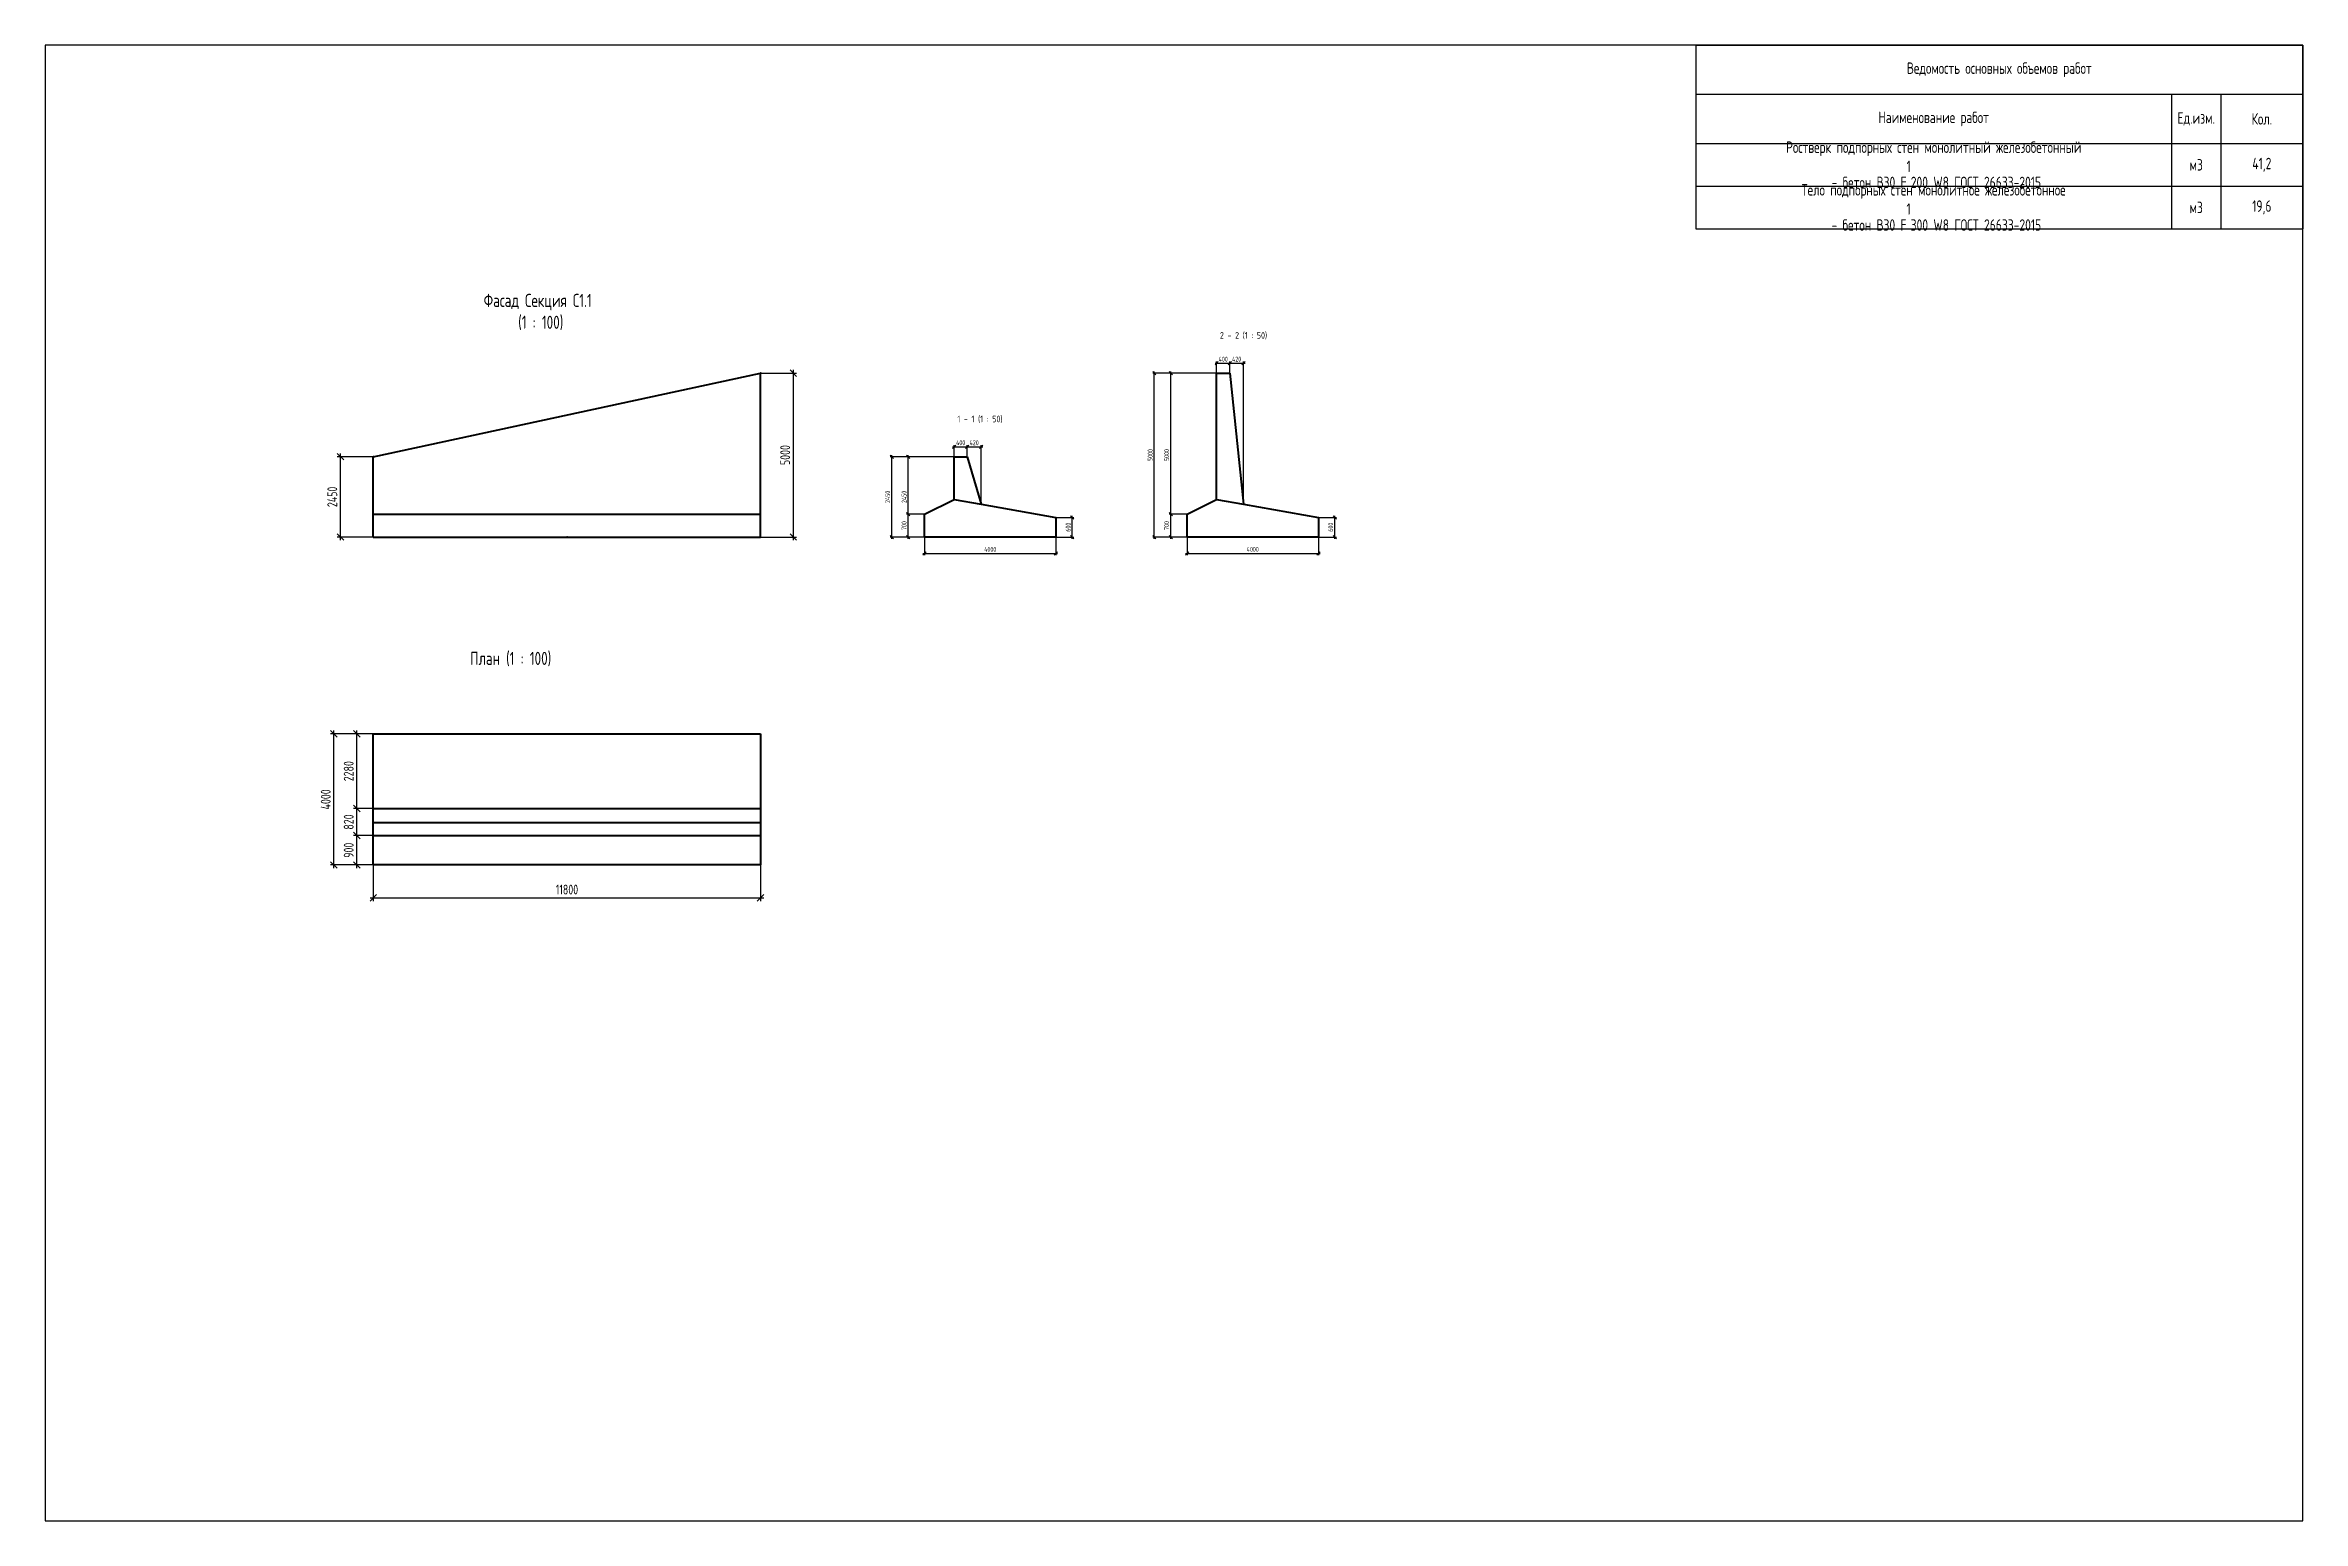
# Model space of a CAD drawing. Header units: millimetres. Extents: x -5073 to 941857, y -2035460 to 62336.
# Drawn here: x 703057 to 771857, y -30000 to 15000 of the extents above; entities that cross this region are included whole.
import ezdxf
from ezdxf.enums import TextEntityAlignment as Align

# ---------------------------------------------------------------- set-up
doc = ezdxf.new("R2010")
doc.units = ezdxf.units.MM
doc.layers.add('Contur', color=40, linetype='Continuous', lineweight=40)
doc.layers.add('Notes', color=1, linetype='Continuous', plot=False)
for name, color, linetype in [('Size', 142, 'Continuous'), ('T_Border', 9, 'Continuous'), ('Text_B', 11, 'Continuous')]:
    doc.layers.add(name, color=color, linetype=linetype)
doc.styles.add('RS 0.7', font='romans.shx', dxfattribs={"width": 0.7})
doc.styles.add('RS0.7', font='romans.shx', dxfattribs={"width": 0.7})
doc.dimstyles.new('LIN100', dxfattribs={"dimscale": 100, "dimtxt": 3, "dimasz": 2, "dimexe": 1, "dimexo": 0, "dimgap": 1, "dimtad": 1, "dimdec": 1, "dimrnd": 1, "dimzin": 9, "dimdsep": 46, "dimtxsty": 'RS0.7', "dimblk1": 'OBLIQUE', "dimblk2": 'OBLIQUE', "dimsah": 1, "dimcen": 2, "dimdle": 1, "dimclrd": 256, "dimclre": 256, "dimclrt": 7, "dimazin": 2, "dimtfac": 2.5, "dimtdec": 1, "dimtmove": 0, "dimatfit": 3, "dimfxl": 1, "dimtolj": 1, "dimtzin": 12, "dimlwd": -1, "dimlwe": -1, "dimarcsym": 0})
doc.dimstyles.new('LIN50', dxfattribs={"dimscale": 50, "dimtxt": 3, "dimasz": 2, "dimexe": 1, "dimexo": 0, "dimgap": 1, "dimtad": 1, "dimdec": 1, "dimrnd": 1, "dimzin": 9, "dimdsep": 46, "dimtxsty": 'RS0.7', "dimblk1": 'OBLIQUE', "dimblk2": 'OBLIQUE', "dimsah": 1, "dimcen": 2, "dimdle": 1, "dimclrd": 256, "dimclre": 256, "dimclrt": 7, "dimazin": 2, "dimtfac": 2.5, "dimtdec": 1, "dimtmove": 0, "dimatfit": 3, "dimfxl": 1, "dimtolj": 1, "dimtzin": 12, "dimlwd": -1, "dimlwe": -1, "dimarcsym": 0})

msp = doc.modelspace()

# ---------------------------------------------------------------- texts
at = {"layer": 'Text_B', "style": 'RS0.7'}
for s, insert, char_height, attachment_point in [('Фасад Секция С1.1^J (1 : 100)', (718066.97, 6861.9), 400, 5), ('2 - 2 (1 : 50)', (738856.97, 6250), 200, 1), ('1 - 1 (1 : 50)', (730856.97, 3700), 200, 1), ('План (1 : 100)', (716006.97, -3500), 400, 1)]:
    msp.add_mtext(s, dxfattribs=dict(at, insert=insert, char_height=char_height, attachment_point=attachment_point))

# ---------------------------------------------------------------- blocks, each defined once
blk = doc.blocks.new('_Oblique')
at = {"color": 0, "lineweight": -2}
blk.add_line((-0.5, -0.5), (0.5, 0.5), dxfattribs=at)
blk = doc.blocks.new('*D499')
at = {"layer": 'Defpoints', "color": 0, "transparency": 16777216}
for p in [(712057, 2450), (713057, 2450), (713057, 0)]:
    blk.add_point(p, dxfattribs=at)
at = {"layer": 'Size', "transparency": 16777216}
for p, q in [((713057, 2450), (711957, 2450)), ((712057, -100), (712057, 2550)), ((713057, 0), (711957, 0))]:
    blk.add_line(p, q, dxfattribs=at)
at = {"layer": 'Size', "transparency": 16777216, "xscale": 200, "yscale": 200, "zscale": 200}
for p, rotation in [((712057, 2450), 90), ((712057, 0), 270)]:
    blk.add_blockref('_Oblique', p, dxfattribs=dict(at, rotation=rotation))
at = {"layer": 'Size', "color": 7, "transparency": 16777216, "insert": (711807, 1225), "char_height": 300, "attachment_point": 5, "rotation": 90, "style": 'RS0.7'}
blk.add_mtext('\\A1;2450', dxfattribs=at)
blk = doc.blocks.new('*D500')
at = {"layer": 'Defpoints', "color": 0, "transparency": 16777216}
for p in [(724857, 5000), (725857, 5000), (724857, 0)]:
    blk.add_point(p, dxfattribs=at)
at = {"layer": 'Size', "transparency": 16777216}
for p, q in [((724857, 5000), (725957, 5000)), ((725857, -100), (725857, 5100)), ((724857, 0), (725957, 0))]:
    blk.add_line(p, q, dxfattribs=at)
at = {"layer": 'Size', "transparency": 16777216, "xscale": 200, "yscale": 200, "zscale": 200}
for p, rotation in [((725857, 5000), 90), ((725857, 0), 270)]:
    blk.add_blockref('_Oblique', p, dxfattribs=dict(at, rotation=rotation))
at = {"layer": 'Size', "color": 7, "transparency": 16777216, "insert": (725607, 2500), "char_height": 300, "attachment_point": 5, "rotation": 90, "style": 'RS0.7'}
blk.add_mtext('\\A1;5000', dxfattribs=at)
blk = doc.blocks.new('*D501')
at = {"layer": 'Defpoints', "color": 0, "transparency": 16777216}
for p in [(713057, -10000), (724857, -10000), (724857, -11000)]:
    blk.add_point(p, dxfattribs=at)
at = {"layer": 'Size', "transparency": 16777216}
for p, q in [((713057, -10000), (713057, -11100)), ((724857, -10000), (724857, -11100)), ((712957, -11000), (724957, -11000))]:
    blk.add_line(p, q, dxfattribs=at)
at = {"layer": 'Size', "transparency": 16777216, "xscale": 200, "yscale": 200, "zscale": 200, "rotation": 180}
blk.add_blockref('_Oblique', (713057, -11000), dxfattribs=at)
at = {"layer": 'Size', "transparency": 16777216, "xscale": 200, "yscale": 200, "zscale": 200}
blk.add_blockref('_Oblique', (724857, -11000), dxfattribs=at)
at = {"layer": 'Size', "color": 7, "transparency": 16777216, "insert": (718957, -10750), "char_height": 300, "attachment_point": 5, "style": 'RS0.7'}
blk.add_mtext('\\A1;11800', dxfattribs=at)
blk = doc.blocks.new('*D502')
at = {"layer": 'Defpoints', "color": 0, "transparency": 16777216}
for p in [(711857, -6000), (713057, -6000), (713057, -10000)]:
    blk.add_point(p, dxfattribs=at)
at = {"layer": 'Size', "transparency": 16777216}
for p, q in [((713057, -6000), (711757, -6000)), ((711857, -10100), (711857, -5900)), ((713057, -10000), (711757, -10000))]:
    blk.add_line(p, q, dxfattribs=at)
at = {"layer": 'Size', "transparency": 16777216, "xscale": 200, "yscale": 200, "zscale": 200}
for p, rotation in [((711857, -6000), 90), ((711857, -10000), 270)]:
    blk.add_blockref('_Oblique', p, dxfattribs=dict(at, rotation=rotation))
at = {"layer": 'Size', "color": 7, "transparency": 16777216, "insert": (711607, -8000), "char_height": 300, "attachment_point": 5, "rotation": 90, "style": 'RS0.7'}
blk.add_mtext('\\A1;4000', dxfattribs=at)
blk = doc.blocks.new('*D503')
at = {"layer": 'Defpoints', "color": 0, "transparency": 16777216}
for p in [(712557, -9100), (713057, -9100), (713057, -10000)]:
    blk.add_point(p, dxfattribs=at)
at = {"layer": 'Size', "transparency": 16777216}
for p, q in [((713057, -9100), (712457, -9100)), ((712557, -10100), (712557, -9000)), ((713057, -10000), (712457, -10000))]:
    blk.add_line(p, q, dxfattribs=at)
at = {"layer": 'Size', "transparency": 16777216, "xscale": 200, "yscale": 200, "zscale": 200}
for p, rotation in [((712557, -9100), 90), ((712557, -10000), 270)]:
    blk.add_blockref('_Oblique', p, dxfattribs=dict(at, rotation=rotation))
at = {"layer": 'Size', "color": 7, "transparency": 16777216, "insert": (712307, -9550), "char_height": 300, "attachment_point": 5, "rotation": 90, "style": 'RS0.7'}
blk.add_mtext('\\A1;900', dxfattribs=at)
blk = doc.blocks.new('*D504')
at = {"layer": 'Defpoints', "color": 0, "transparency": 16777216}
for p in [(712557, -8280), (713057, -8280), (713057, -9100)]:
    blk.add_point(p, dxfattribs=at)
at = {"layer": 'Size', "transparency": 16777216}
for p, q in [((712557, -9200), (712557, -8180)), ((713057, -8280), (712457, -8280)), ((713057, -9100), (712457, -9100))]:
    blk.add_line(p, q, dxfattribs=at)
at = {"layer": 'Size', "transparency": 16777216, "xscale": 200, "yscale": 200, "zscale": 200}
for p, rotation in [((712557, -8280), 90), ((712557, -9100), 270)]:
    blk.add_blockref('_Oblique', p, dxfattribs=dict(at, rotation=rotation))
at = {"layer": 'Size', "color": 7, "transparency": 16777216, "insert": (712307, -8690), "char_height": 300, "attachment_point": 5, "rotation": 90, "style": 'RS0.7'}
blk.add_mtext('\\A1;820', dxfattribs=at)
blk = doc.blocks.new('*D505')
at = {"layer": 'Defpoints', "color": 0, "transparency": 16777216}
for p in [(712557, -6000), (713057, -6000), (713057, -8280)]:
    blk.add_point(p, dxfattribs=at)
at = {"layer": 'Size', "transparency": 16777216}
for p, q in [((713057, -6000), (712457, -6000)), ((712557, -8380), (712557, -5900)), ((713057, -8280), (712457, -8280))]:
    blk.add_line(p, q, dxfattribs=at)
at = {"layer": 'Size', "transparency": 16777216, "xscale": 200, "yscale": 200, "zscale": 200}
for p, rotation in [((712557, -6000), 90), ((712557, -8280), 270)]:
    blk.add_blockref('_Oblique', p, dxfattribs=dict(at, rotation=rotation))
at = {"layer": 'Size', "color": 7, "transparency": 16777216, "insert": (712307, -7140), "char_height": 300, "attachment_point": 5, "rotation": 90, "style": 'RS0.7'}
blk.add_mtext('\\A1;2280', dxfattribs=at)
blk = doc.blocks.new('*D506')
at = {"layer": 'Defpoints', "color": 0, "transparency": 16777216}
for p in [(729357, 2450), (730757, 2450), (729857, 0)]:
    blk.add_point(p, dxfattribs=at)
at = {"layer": 'Size', "transparency": 16777216}
for p, q in [((730757, 2450), (729307, 2450)), ((729357, -50), (729357, 2500)), ((729857, 0), (729307, 0))]:
    blk.add_line(p, q, dxfattribs=at)
at = {"layer": 'Size', "transparency": 16777216, "xscale": 100, "yscale": 100, "zscale": 100}
for p, rotation in [((729357, 2450), 90), ((729357, 0), 270)]:
    blk.add_blockref('_Oblique', p, dxfattribs=dict(at, rotation=rotation))
at = {"layer": 'Size', "color": 7, "transparency": 16777216, "insert": (729232, 1225), "char_height": 150, "attachment_point": 5, "rotation": 90, "style": 'RS0.7'}
blk.add_mtext('\\A1;2450', dxfattribs=at)
blk = doc.blocks.new('*D507')
at = {"layer": 'Defpoints', "color": 0, "transparency": 16777216}
for p in [(729857, 0), (733857, 0), (733857, -500)]:
    blk.add_point(p, dxfattribs=at)
at = {"layer": 'Size', "transparency": 16777216}
for p, q in [((729857, 0), (729857, -550)), ((733857, 0), (733857, -550)), ((729807, -500), (733907, -500))]:
    blk.add_line(p, q, dxfattribs=at)
at = {"layer": 'Size', "transparency": 16777216, "xscale": 100, "yscale": 100, "zscale": 100, "rotation": 180}
blk.add_blockref('_Oblique', (729857, -500), dxfattribs=at)
at = {"layer": 'Size', "transparency": 16777216, "xscale": 100, "yscale": 100, "zscale": 100}
blk.add_blockref('_Oblique', (733857, -500), dxfattribs=at)
at = {"layer": 'Size', "color": 7, "transparency": 16777216, "insert": (731857, -375), "char_height": 150, "attachment_point": 5, "style": 'RS0.7'}
blk.add_mtext('\\A1;4000', dxfattribs=at)
blk = doc.blocks.new('*D508')
at = {"layer": 'Defpoints', "color": 0, "transparency": 16777216}
for p in [(737357, 5000), (738757, 5000), (737857, 0)]:
    blk.add_point(p, dxfattribs=at)
at = {"layer": 'Size', "transparency": 16777216}
for p, q in [((738757, 5000), (737307, 5000)), ((737357, -50), (737357, 5050)), ((737857, 0), (737307, 0))]:
    blk.add_line(p, q, dxfattribs=at)
at = {"layer": 'Size', "transparency": 16777216, "xscale": 100, "yscale": 100, "zscale": 100}
for p, rotation in [((737357, 5000), 90), ((737357, 0), 270)]:
    blk.add_blockref('_Oblique', p, dxfattribs=dict(at, rotation=rotation))
at = {"layer": 'Size', "color": 7, "transparency": 16777216, "insert": (737232, 2500), "char_height": 150, "attachment_point": 5, "rotation": 90, "style": 'RS0.7'}
blk.add_mtext('\\A1;5000', dxfattribs=at)
blk = doc.blocks.new('*D509')
at = {"layer": 'Defpoints', "color": 0, "transparency": 16777216}
for p in [(728857, 2450), (730757, 2450), (729857, 0)]:
    blk.add_point(p, dxfattribs=at)
at = {"layer": 'Size', "transparency": 16777216}
for p, q in [((730757, 2450), (728807, 2450)), ((728857, -50), (728857, 2500)), ((729857, 0), (728807, 0))]:
    blk.add_line(p, q, dxfattribs=at)
at = {"layer": 'Size', "transparency": 16777216, "xscale": 100, "yscale": 100, "zscale": 100}
for p, rotation in [((728857, 2450), 90), ((728857, 0), 270)]:
    blk.add_blockref('_Oblique', p, dxfattribs=dict(at, rotation=rotation))
at = {"layer": 'Size', "color": 7, "transparency": 16777216, "insert": (728732, 1225), "char_height": 150, "attachment_point": 5, "rotation": 90, "style": 'RS0.7'}
blk.add_mtext('\\A1;2450', dxfattribs=at)
blk = doc.blocks.new('*D510')
at = {"layer": 'Defpoints', "color": 0, "transparency": 16777216}
for p in [(729357, 700), (729857, 700), (729857, 0)]:
    blk.add_point(p, dxfattribs=at)
at = {"layer": 'Size', "transparency": 16777216}
for p, q in [((729857, 700), (729307, 700)), ((729357, -50), (729357, 750)), ((729857, 0), (729307, 0))]:
    blk.add_line(p, q, dxfattribs=at)
at = {"layer": 'Size', "transparency": 16777216, "xscale": 100, "yscale": 100, "zscale": 100}
for p, rotation in [((729357, 700), 90), ((729357, 0), 270)]:
    blk.add_blockref('_Oblique', p, dxfattribs=dict(at, rotation=rotation))
at = {"layer": 'Size', "color": 7, "transparency": 16777216, "insert": (729232, 350), "char_height": 150, "attachment_point": 5, "rotation": 90, "style": 'RS0.7'}
blk.add_mtext('\\A1;700', dxfattribs=at)
blk = doc.blocks.new('*D511')
at = {"layer": 'Defpoints', "color": 0, "transparency": 16777216}
for p in [(730757, 2450), (731157, 2750), (731157, 2450)]:
    blk.add_point(p, dxfattribs=at)
at = {"layer": 'Size', "transparency": 16777216}
for p, q in [((730757, 2450), (730757, 2800)), ((731157, 2450), (731157, 2800)), ((730707, 2750), (731207, 2750))]:
    blk.add_line(p, q, dxfattribs=at)
at = {"layer": 'Size', "transparency": 16777216, "xscale": 100, "yscale": 100, "zscale": 100, "rotation": 180}
blk.add_blockref('_Oblique', (730757, 2750), dxfattribs=at)
at = {"layer": 'Size', "transparency": 16777216, "xscale": 100, "yscale": 100, "zscale": 100}
blk.add_blockref('_Oblique', (731157, 2750), dxfattribs=at)
at = {"layer": 'Size', "color": 7, "transparency": 16777216, "insert": (730957, 2875), "char_height": 150, "attachment_point": 5, "style": 'RS0.7'}
blk.add_mtext('\\A1;400', dxfattribs=at)
blk = doc.blocks.new('*D512')
at = {"layer": 'Defpoints', "color": 0, "transparency": 16777216}
for p in [(731157, 2450), (731577, 2750), (731577, 1000)]:
    blk.add_point(p, dxfattribs=at)
at = {"layer": 'Size', "transparency": 16777216}
for p, q in [((731157, 2450), (731157, 2800)), ((731577, 1000), (731577, 2800)), ((731107, 2750), (731627, 2750))]:
    blk.add_line(p, q, dxfattribs=at)
at = {"layer": 'Size', "transparency": 16777216, "xscale": 100, "yscale": 100, "zscale": 100, "rotation": 180}
blk.add_blockref('_Oblique', (731157, 2750), dxfattribs=at)
at = {"layer": 'Size', "transparency": 16777216, "xscale": 100, "yscale": 100, "zscale": 100}
blk.add_blockref('_Oblique', (731577, 2750), dxfattribs=at)
at = {"layer": 'Size', "color": 7, "transparency": 16777216, "insert": (731367, 2875), "char_height": 150, "attachment_point": 5, "style": 'RS0.7'}
blk.add_mtext('\\A1;420', dxfattribs=at)
blk = doc.blocks.new('*D513')
at = {"layer": 'Defpoints', "color": 0, "transparency": 16777216}
for p in [(733857, 600), (733857, 0), (734357, 600)]:
    blk.add_point(p, dxfattribs=at)
at = {"layer": 'Size', "transparency": 16777216}
for p, q in [((733857, 600), (734407, 600)), ((733857, 0), (734407, 0)), ((734357, -50), (734357, 650))]:
    blk.add_line(p, q, dxfattribs=at)
at = {"layer": 'Size', "transparency": 16777216, "xscale": 100, "yscale": 100, "zscale": 100}
for p, rotation in [((734357, 600), 90), ((734357, 0), 270)]:
    blk.add_blockref('_Oblique', p, dxfattribs=dict(at, rotation=rotation))
at = {"layer": 'Size', "color": 7, "transparency": 16777216, "insert": (734232, 300), "char_height": 150, "attachment_point": 5, "rotation": 90, "style": 'RS0.7'}
blk.add_mtext('\\A1;600', dxfattribs=at)
blk = doc.blocks.new('*D514')
at = {"layer": 'Defpoints', "color": 0, "transparency": 16777216}
for p in [(736857, 5000), (738757, 5000), (737857, 0)]:
    blk.add_point(p, dxfattribs=at)
at = {"layer": 'Size', "transparency": 16777216}
for p, q in [((738757, 5000), (736807, 5000)), ((736857, -50), (736857, 5050)), ((737857, 0), (736807, 0))]:
    blk.add_line(p, q, dxfattribs=at)
at = {"layer": 'Size', "transparency": 16777216, "xscale": 100, "yscale": 100, "zscale": 100}
for p, rotation in [((736857, 5000), 90), ((736857, 0), 270)]:
    blk.add_blockref('_Oblique', p, dxfattribs=dict(at, rotation=rotation))
at = {"layer": 'Size', "color": 7, "transparency": 16777216, "insert": (736732, 2500), "char_height": 150, "attachment_point": 5, "rotation": 90, "style": 'RS0.7'}
blk.add_mtext('\\A1;5000', dxfattribs=at)
blk = doc.blocks.new('*D515')
at = {"layer": 'Defpoints', "color": 0, "transparency": 16777216}
for p in [(737357, 700), (737857, 700), (737857, 0)]:
    blk.add_point(p, dxfattribs=at)
at = {"layer": 'Size', "transparency": 16777216}
for p, q in [((737857, 700), (737307, 700)), ((737357, -50), (737357, 750)), ((737857, 0), (737307, 0))]:
    blk.add_line(p, q, dxfattribs=at)
at = {"layer": 'Size', "transparency": 16777216, "xscale": 100, "yscale": 100, "zscale": 100}
for p, rotation in [((737357, 700), 90), ((737357, 0), 270)]:
    blk.add_blockref('_Oblique', p, dxfattribs=dict(at, rotation=rotation))
at = {"layer": 'Size', "color": 7, "transparency": 16777216, "insert": (737232, 350), "char_height": 150, "attachment_point": 5, "rotation": 90, "style": 'RS0.7'}
blk.add_mtext('\\A1;700', dxfattribs=at)
blk = doc.blocks.new('*D516')
at = {"layer": 'Defpoints', "color": 0, "transparency": 16777216}
for p in [(737857, 0), (741857, 0), (741857, -500)]:
    blk.add_point(p, dxfattribs=at)
at = {"layer": 'Size', "transparency": 16777216}
for p, q in [((737857, 0), (737857, -550)), ((741857, 0), (741857, -550)), ((737807, -500), (741907, -500))]:
    blk.add_line(p, q, dxfattribs=at)
at = {"layer": 'Size', "transparency": 16777216, "xscale": 100, "yscale": 100, "zscale": 100, "rotation": 180}
blk.add_blockref('_Oblique', (737857, -500), dxfattribs=at)
at = {"layer": 'Size', "transparency": 16777216, "xscale": 100, "yscale": 100, "zscale": 100}
blk.add_blockref('_Oblique', (741857, -500), dxfattribs=at)
at = {"layer": 'Size', "color": 7, "transparency": 16777216, "insert": (739857, -375), "char_height": 150, "attachment_point": 5, "style": 'RS0.7'}
blk.add_mtext('\\A1;4000', dxfattribs=at)
blk = doc.blocks.new('*D517')
at = {"layer": 'Defpoints', "color": 0, "transparency": 16777216}
for p in [(738757, 5000), (739157, 5300), (739157, 5000)]:
    blk.add_point(p, dxfattribs=at)
at = {"layer": 'Size', "transparency": 16777216}
for p, q in [((738707, 5300), (739207, 5300)), ((738757, 5000), (738757, 5350)), ((739157, 5000), (739157, 5350))]:
    blk.add_line(p, q, dxfattribs=at)
at = {"layer": 'Size', "transparency": 16777216, "xscale": 100, "yscale": 100, "zscale": 100, "rotation": 180}
blk.add_blockref('_Oblique', (738757, 5300), dxfattribs=at)
at = {"layer": 'Size', "transparency": 16777216, "xscale": 100, "yscale": 100, "zscale": 100}
blk.add_blockref('_Oblique', (739157, 5300), dxfattribs=at)
at = {"layer": 'Size', "color": 7, "transparency": 16777216, "insert": (738957, 5425), "char_height": 150, "attachment_point": 5, "style": 'RS0.7'}
blk.add_mtext('\\A1;400', dxfattribs=at)
blk = doc.blocks.new('*D518')
at = {"layer": 'Defpoints', "color": 0, "transparency": 16777216}
for p in [(739157, 5000), (739577, 5300), (739577, 1000)]:
    blk.add_point(p, dxfattribs=at)
at = {"layer": 'Size', "transparency": 16777216}
for p, q in [((739107, 5300), (739627, 5300)), ((739157, 5000), (739157, 5350)), ((739577, 1000), (739577, 5350))]:
    blk.add_line(p, q, dxfattribs=at)
at = {"layer": 'Size', "transparency": 16777216, "xscale": 100, "yscale": 100, "zscale": 100, "rotation": 180}
blk.add_blockref('_Oblique', (739157, 5300), dxfattribs=at)
at = {"layer": 'Size', "transparency": 16777216, "xscale": 100, "yscale": 100, "zscale": 100}
blk.add_blockref('_Oblique', (739577, 5300), dxfattribs=at)
at = {"layer": 'Size', "color": 7, "transparency": 16777216, "insert": (739367, 5425), "char_height": 150, "attachment_point": 5, "style": 'RS0.7'}
blk.add_mtext('\\A1;420', dxfattribs=at)
blk = doc.blocks.new('*D519')
at = {"layer": 'Defpoints', "color": 0, "transparency": 16777216}
for p in [(741857, 600), (741857, 0), (742357, 600)]:
    blk.add_point(p, dxfattribs=at)
at = {"layer": 'Size', "transparency": 16777216}
for p, q in [((741857, 600), (742407, 600)), ((741857, 0), (742407, 0)), ((742357, -50), (742357, 650))]:
    blk.add_line(p, q, dxfattribs=at)
at = {"layer": 'Size', "transparency": 16777216, "xscale": 100, "yscale": 100, "zscale": 100}
for p, rotation in [((742357, 600), 90), ((742357, 0), 270)]:
    blk.add_blockref('_Oblique', p, dxfattribs=dict(at, rotation=rotation))
at = {"layer": 'Size', "color": 7, "transparency": 16777216, "insert": (742232, 300), "char_height": 150, "attachment_point": 5, "rotation": 90, "style": 'RS0.7'}
blk.add_mtext('\\A1;600', dxfattribs=at)
blk = doc.blocks.new('Otmetka')
at = {"lineweight": 25}
for p, q in [((0, 0), (-10, 0)), ((0, 5), (0, 0)), ((15, 5), (0, 5)), ((0, 0), (5, 0))]:
    blk.add_line(p, q, dxfattribs=at)
blk.add_lwpolyline([(-3, 3), (0, 0), (3, 3)], dxfattribs=at)
at = {"color": 7, "style": 'RS 0.7', "width": 0.7}
blk.add_attdef('+ОТМЕТКА', (2, 7), '', height=3, dxfattribs=at)
at = {"color": 7, "style": 'RS 0.7', "width": 0.7, "flags": 8}
blk.add_attdef('ПРИМЕЧАНИЕ', text='', height=3, dxfattribs=at).set_placement((2, 4), align=Align.TOP_LEFT)
blk = doc.blocks.new('*T520')
at = {"layer": 'T_Border', "color": 0, "linetype": 'ByBlock', "lineweight": -2, "transparency": 16777216}
for p, q in [((0, 0), (18500, 0)), ((0, 0), (0, -5600)), ((18500, 0), (18500, -5600)), ((0, -1500), (18500, -1500)), ((14500, -1500), (14500, -5600)), ((16000, -1500), (16000, -5600)), ((0, -3000), (18500, -3000)), ((0, -4300), (18500, -4300)), ((0, -5600), (18500, -5600))]:
    blk.add_line(p, q, dxfattribs=at)
at = {"layer": 'T_Border', "color": 0, "transparency": 16777216, "char_height": 350, "attachment_point": 5, "style": 'RS0.7'}
for s, insert, width in [('Ведомость основных объемов работ', (9250, -750), 18497), ('Наименование работ', (7250, -2250), 14497), ('Ед.изм.', (15250, -2250), 1497), ('Кол.', (17250, -2250), 2497), ('Ростверк подпорных стен монолитный железобетонный ^J - бетон В30 F{\\S1^ ;}200 W8 ГОСТ 26633-2015', (7250, -3650), 14497), ('41,2', (17250, -3650), 2497), ('м3', (15250, -3650), 1497), ('Тело подпорных стен монолитное железобетонное ^J - бетон В30 F{\\S1^ ;}300 W8 ГОСТ 26633-2015', (7250, -4950), 14497), ('м3', (15250, -4950), 1497), ('19,6', (17250, -4950), 2497)]:
    blk.add_mtext(s, dxfattribs=dict(at, insert=insert, width=width))

# ---------------------------------------------------------------- dimensions: what is measured, and where the dimension line sits
at = {"layer": 'Size'}
for base, p1, p2, angle, dimstyle, picture, middle in [((739156.97, 5300), (738756.97, 5000), (739156.97, 5000), 180, 'LIN50', '*D517', (738956.97, 5425)), ((739576.97, 5300), (739156.97, 5000), (739576.97, 1000), 180, 'LIN50', '*D518', (739366.97, 5425)), ((725856.97, 5000), (724856.97, 0), (724856.97, 5000), 270, 'LIN100', '*D500', (725606.97, 2500)), ((736856.97, 5000), (737856.97, 0), (738756.97, 5000), 90, 'LIN50', '*D514', (736731.97, 2500)), ((737356.97, 5000), (737856.97, 0), (738756.97, 5000), 90, 'LIN50', '*D508', (737231.97, 2500)), ((731156.97, 2750), (730756.97, 2450), (731156.97, 2450), 180, 'LIN50', '*D511', (730956.97, 2875)), ((731576.97, 2750), (731156.97, 2450), (731576.97, 1000), 180, 'LIN50', '*D512', (731366.97, 2875)), ((712056.97, 2450), (713056.97, 0), (713056.97, 2450), 90, 'LIN100', '*D499', (711806.97, 1225)), ((728856.97, 2450), (729856.97, 0), (730756.97, 2450), 90, 'LIN50', '*D509', (728731.97, 1225)), ((729356.97, 2450), (729856.97, 0), (730756.97, 2450), 90, 'LIN50', '*D506', (729231.97, 1225)), ((729356.97, 700), (729856.97, 0), (729856.97, 700), 90, 'LIN50', '*D510', (729231.97, 350)), ((737356.97, 700), (737856.97, 0), (737856.97, 700), 90, 'LIN50', '*D515', (737231.97, 350)), ((734356.97, 600), (733856.97, 0), (733856.97, 600), 270, 'LIN50', '*D513', (734231.97, 300)), ((742356.97, 600), (741856.97, 0), (741856.97, 600), 270, 'LIN50', '*D519', (742231.97, 300)), ((711856.97, -6000), (713056.97, -10000), (713056.97, -6000), 90, 'LIN100', '*D502', (711606.97, -8000)), ((712556.97, -6000), (713056.97, -8280), (713056.97, -6000), 90, 'LIN100', '*D505', (712306.97, -7140)), ((712556.97, -8280), (713056.97, -9100), (713056.97, -8280), 90, 'LIN100', '*D504', (712306.97, -8690)), ((712556.97, -9100), (713056.97, -10000), (713056.97, -9100), 90, 'LIN100', '*D503', (712306.97, -9550))]:
    dim = msp.add_linear_dim(base=base, p1=p1, p2=p2, angle=angle, dimstyle=dimstyle, dxfattribs=at)
    dim.commit()
    dim.dimension.update_dxf_attribs({"geometry": picture, "text_midpoint": middle})
for base, p1, p2, dimstyle, picture, middle in [((733856.97, -500), (729856.97, 0), (733856.97, 0), 'LIN50', '*D507', (731856.97, -375)), ((741856.97, -500), (737856.97, 0), (741856.97, 0), 'LIN50', '*D516', (739856.97, -375)), ((724856.97, -11000), (713056.97, -10000), (724856.97, -10000), 'LIN100', '*D501', (718956.97, -10750))]:
    dim = msp.add_linear_dim(base=base, p1=p1, p2=p2, dimstyle=dimstyle, dxfattribs=at)
    dim.commit()
    dim.dimension.update_dxf_attribs({"geometry": picture, "text_midpoint": middle})

# ---------------------------------------------------------------- linework, layer by layer
at = {"layer": 'Contur'}
for p, q in [((713056.97, 2450), (724856.97, 5000)), ((724856.97, 0), (724856.97, 5000)), ((738756.97, 1145), (738756.97, 5000)), ((738756.97, 5000), (739156.97, 5000)), ((739156.97, 5000), (739576.97, 1000)), ((713056.97, 0), (713056.97, 2450)), ((730756.97, 1145), (730756.97, 2450)), ((730756.97, 2450), (731156.97, 2450)), ((731156.97, 2450), (731576.97, 1000)), ((713056.97, 700), (724856.97, 700)), ((729856.97, 700), (730756.97, 1145)), ((729856.97, 0), (729856.97, 700)), ((730756.97, 1145), (731576.97, 1000)), ((731576.97, 1000), (733856.97, 600)), ((737856.97, 700), (738756.97, 1145)), ((737856.97, 0), (737856.97, 700)), ((738756.97, 1145), (739576.97, 1000)), ((739576.97, 1000), (741856.97, 600)), ((713056.97, 0), (724856.97, 0)), ((733856.97, 0), (729856.97, 0)), ((733856.97, 600), (733856.97, 0)), ((741856.97, 0), (737856.97, 0)), ((741856.97, 600), (741856.97, 0)), ((713056.97, -10000), (713056.97, -6000)), ((713056.97, -6000), (724856.97, -6000)), ((724856.97, -6000), (724856.97, -10000)), ((713056.97, -8280), (724856.97, -8280)), ((713056.97, -8700), (724856.97, -8700)), ((713056.97, -9100), (724856.97, -9100)), ((724856.97, -10000), (713056.97, -10000))]:
    msp.add_line(p, q, dxfattribs=at)
at = {"layer": 'Notes'}
for p, q in [((771856.97, 15000), (703056.97, 15000)), ((703056.97, 15000), (703056.97, -30000)), ((771856.97, -30000), (771856.97, 15000)), ((703056.97, -30000), (771856.97, -30000))]:
    msp.add_line(p, q, dxfattribs=at)

# ---------------------------------------------------------------- block references
msp.add_blockref('*T520', (753356.97, 15000))
at = {"layer": 'Size'}
for p, values in [((724856.97, 5000), {'+ОТМЕТКА': '5.000'}), ((713056.97, 2450), {'+ОТМЕТКА': '2.450'}), ((718956.97, 0), {'+ОТМЕТКА': '0.000'})]:
    msp.add_blockref('Otmetka', p, dxfattribs=at).add_auto_attribs(values)

msp.set_redraw_order([(e.dxf.handle, doc.entitydb.next_handle()) for e in msp.query("TEXT MTEXT ATTDEF DIMENSION ARC_DIMENSION")])  # texts and dimensions are drawn at this point

doc.saveas('drawing.dxf')
